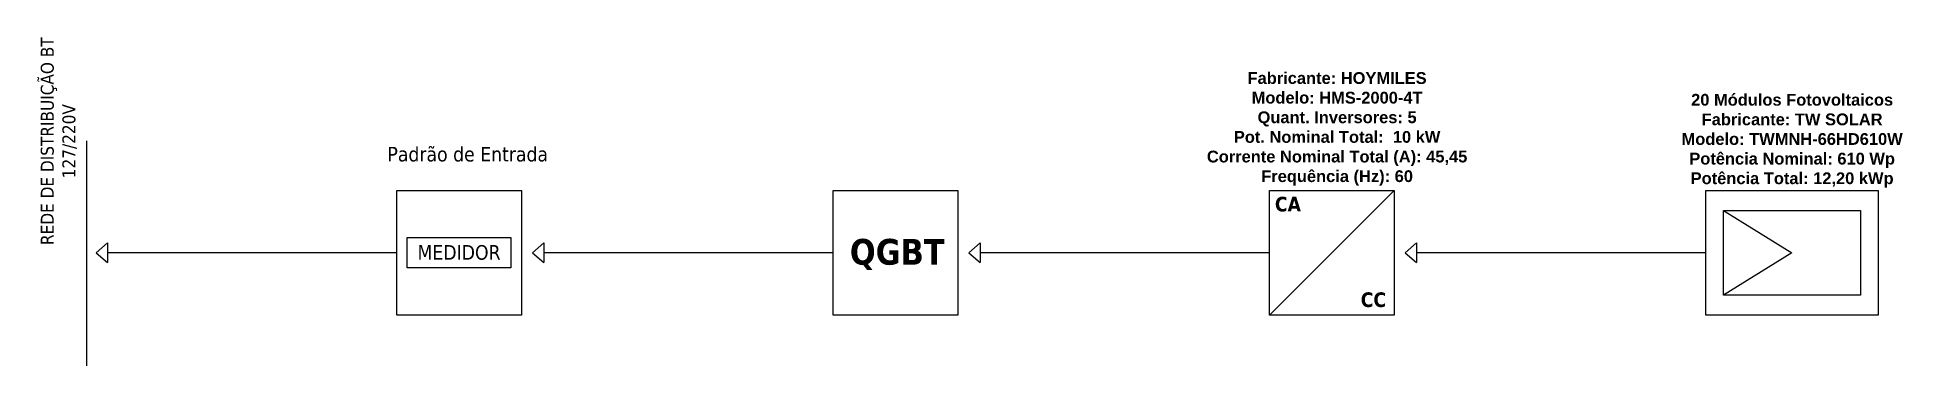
# Model space of a CAD drawing. Header units: millimetres. Extents: x 3949 to 5857, y -1969 to -943.
# Drawn here: x 5633.9 to 5856.7, y -1931 to -1891.7 of the extents above; entities that cross this region are included whole.
import ezdxf

# ---------------------------------------------------------------- set-up
doc = ezdxf.new("R2010")
doc.units = ezdxf.units.MM
doc.layers.add('DESENHO', color=7, linetype='Continuous', lineweight=0)
doc.styles.add('Annotative', font='arial.ttf')
doc.styles.add('PDF Arial', font='arial.ttf')
doc.styles.get("Standard").update_dxf_attribs({"font": 'arial.ttf'})

msp = doc.modelspace()

# ---------------------------------------------------------------- texts
at = {"layer": 'DESENHO', "lineweight": 0, "insert": (5636.47, -1916.57), "char_height": 1.5509, "attachment_point": 4, "rotation": 90}
msp.add_mtext('\\pxqc;{\\fTahoma|b0|i0|c0|p34;REDE DE DISTRIBUIÇÃO BT\\P127/220V}', dxfattribs=at)
at = {"layer": 'DESENHO', "lineweight": 0, "char_height": 1.4067}
for s, insert, width, attachment_point, style in [('\\pxqc;{\\fArial|b1|i0|c0|p34;Fabricante: HOYMILES\\PModelo: HMS-2000-4T\\PQuant. Inversores: 5\\PPot. Nominal Total:  10 kW\\PCorrente Nominal Total (A): 45,45 \\PFrequência (Hz): 60}', (5766.8, -1909.47), 44.7411, 7, 'PDF Arial'), ('\\pxqc;{\\fArial|b1|i0|c0|p34;\\C7;20 Módulos Fotovoltaicos\\PFabricante: TW SOLAR\\PModelo: \\C256;TWMNH-66HD610W\\C7;\\PPotência Nominal: 610 Wp\\PPotência Total: 12,20 kWp}', (5863.04, -1909.72), 39.0202, 9, 'Annotative')]:
    msp.add_mtext(s, dxfattribs=dict(at, insert=insert, width=width, attachment_point=attachment_point, style=style))
at = {"layer": 'DESENHO', "lineweight": 0, "attachment_point": 4}
for s, insert, char_height in [('{\\fTahoma|b0|i0|c0|p34;Padrão de Entrada}', (5675.72, -1905.73), 1.7486), ('{\\fTahoma|b1|i0|c0|p34;CA}', (5781.74, -1911.7), 1.7486), ('{\\fTahoma|b1|i0|c0|p34;QGBT}', (5730.96, -1917.69), 3.0791), ('{\\fTahoma|b0|i0|c0|p34;MEDIDOR}', (5679.31, -1917.47), 1.7486), ('{\\fTahoma|b1|i0|c0|p34;CC}', (5791.99, -1923.12), 1.7486)]:
    msp.add_mtext(s, dxfattribs=dict(at, insert=insert, char_height=char_height))

# ---------------------------------------------------------------- linework, layer by layer
at = {"layer": 'DESENHO'}
for p, q in [((5639.8, -1930.99), (5639.8, -1904.11)), ((5781.08, -1924.95), (5795.98, -1910.05)), ((5835.32, -1912.43), (5843.5, -1917.5)), ((5640.94, -1917.5), (5642.28, -1916.32)), ((5642.28, -1916.32), (5642.28, -1918.68)), ((5693.06, -1917.5), (5694.41, -1916.32)), ((5694.41, -1916.32), (5694.41, -1918.68)), ((5745.18, -1917.5), (5746.53, -1916.32)), ((5746.53, -1916.32), (5746.53, -1918.68)), ((5797.31, -1917.5), (5798.65, -1916.32)), ((5798.65, -1916.32), (5798.65, -1918.68)), ((5640.94, -1917.5), (5642.28, -1918.68)), ((5676.84, -1917.5), (5642.28, -1917.5)), ((5693.06, -1917.5), (5694.41, -1918.68)), ((5728.96, -1917.5), (5694.41, -1917.5)), ((5745.18, -1917.5), (5746.53, -1918.68)), ((5781.08, -1917.5), (5746.53, -1917.5)), ((5797.31, -1917.5), (5798.65, -1918.68)), ((5833.21, -1917.5), (5798.65, -1917.5)), ((5843.5, -1917.5), (5835.32, -1922.57))]:
    msp.add_line(p, q, dxfattribs=at)
for points in [[(5676.84, -1910.05), (5691.73, -1910.05), (5691.73, -1924.95), (5676.84, -1924.95)], [(5728.96, -1910.05), (5743.85, -1910.05), (5743.85, -1924.95), (5728.96, -1924.95)], [(5781.08, -1910.05), (5795.98, -1910.05), (5795.98, -1924.95), (5781.08, -1924.95)], [(5833.21, -1910.05), (5853.8, -1910.05), (5853.8, -1924.95), (5833.21, -1924.95)], [(5835.32, -1912.43), (5851.68, -1912.43), (5851.68, -1922.57), (5835.32, -1922.57)], [(5678.09, -1915.69), (5690.48, -1915.69), (5690.48, -1919.31), (5678.09, -1919.31)]]:
    msp.add_lwpolyline(points, close=True, dxfattribs=at)

msp.set_redraw_order([(e.dxf.handle, doc.entitydb.next_handle()) for e in msp.query("TEXT MTEXT ATTDEF DIMENSION ARC_DIMENSION")])  # texts and dimensions are drawn at this point

doc.saveas('drawing.dxf')
